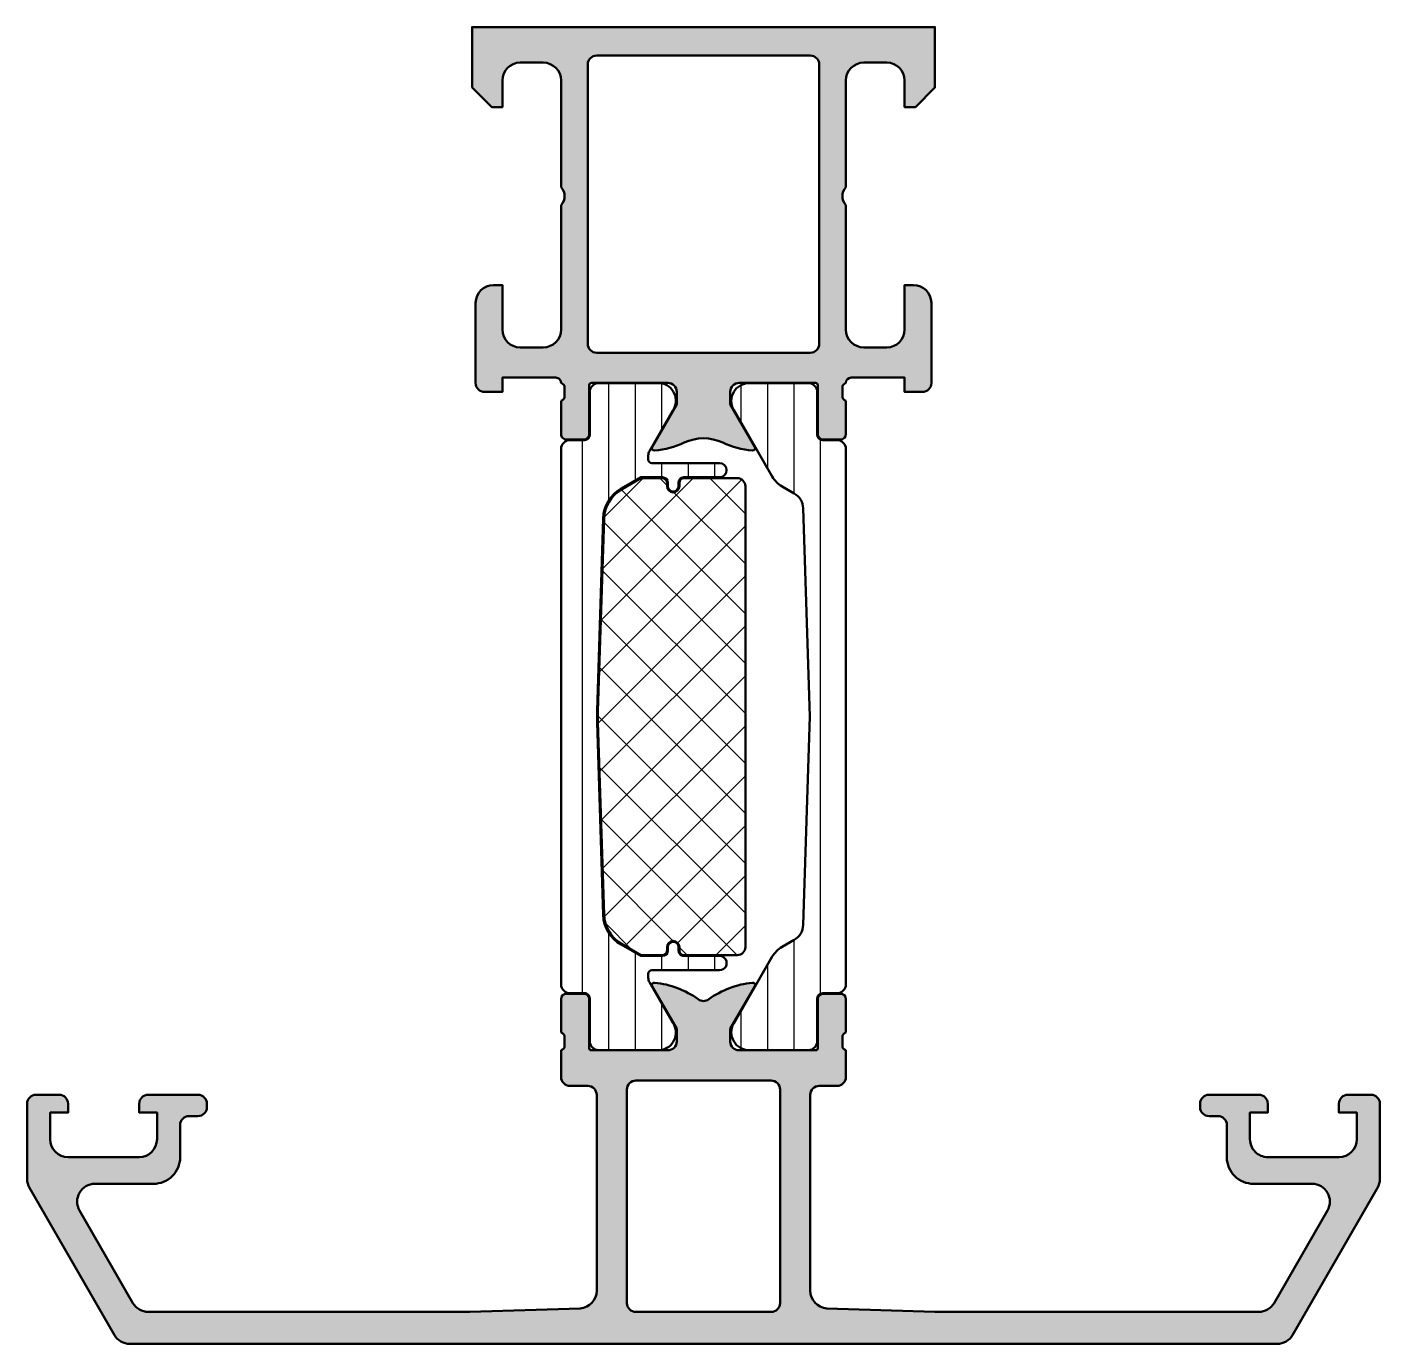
# Model space of a CAD drawing. Extents: x 0 to 76, y 0 to 74.
import ezdxf

# ---------------------------------------------------------------- set-up
doc = ezdxf.new("R2010")
doc.units = 0
for name, color, linetype, lineweight in [('0S-Alu contour', 7, 'Continuous', 50), ('0S-Alu hatch', 252, 'Continuous', 25), ('0S-Plastic contour', 254, 'Continuous', 50), ('0S-Plastic hatch', 253, 'Continuous', 25), ('0S-PT contour', 91, 'Continuous', 50), ('0S-PT hatch', 103, 'Continuous', 25)]:
    doc.layers.add(name, color=color, linetype=linetype, lineweight=lineweight)
pattern_1 = [(90, (0, 0), (-1.4859, 0), [])]

# ---------------------------------------------------------------- blocks, each defined once
blk = doc.blocks.new('345280__19BB6B39_E762_4B49_B0C9_8B85AB5BA96F_')
at = {"layer": '0S-Alu hatch'}
h = blk.add_hatch(color=256, dxfattribs=at)
edge = h.paths.add_edge_path()
edge.add_line((25.00003702664402, 70.59996795654297), (26.10001261258152, 69.49999237060547))
edge.add_line((26.10001261258152, 69.49999237060547), (26.69998819851902, 69.49999237060547))
edge.add_line((26.69998819851902, 69.49999237060547), (26.69998819851902, 71.00045013427734))
edge.add_ellipse((27.70007459779457, 71.00035610491898), major_axis=(-1.000086403695934, 0), ratio=1, start_angle=270.00494988616003, end_angle=359.99461298015063, ccw=False)
edge.add_line((27.69998819851902, 72.00044250488281), (29.00003702664402, 72.00044250488281))
edge.add_ellipse((28.9999822179558, 71.00038769658364), major_axis=(-1.000054809801082, 0), ratio=1, start_angle=180.002703004082, end_angle=269.99685986559297, ccw=False)
edge.add_line((30.00003702664402, 71.00043487549026), (30.00003702664402, 65))
edge.add_ellipse((29.47519768632566, 64.5), major_axis=(-0.7248836686985065, 0), ratio=1, start_angle=136.3884232636864, end_angle=223.6115767363136, ccw=False)
edge.add_line((30.00003702664402, 64), (30.00003702664402, 57.00000000000001))
edge.add_ellipse((28.99997822891506, 57.00005879772896), major_axis=(-1.000058799457446, 0), ratio=1, start_angle=90.00336866364103, end_angle=179.996631336242, ccw=False)
edge.add_line((29.00003702664402, 56), (27.69998819851901, 56))
edge.add_ellipse((27.70007566908796, 57.00008747056894), major_axis=(-1.000087474394158, 0), ratio=1, start_angle=0.005011256110094564, end_angle=89.99498874391782, ccw=False)
edge.add_line((26.69998819851902, 56.9999999999995), (26.69998819851902, 59.5))
edge.add_line((26.69998819851902, 59.5), (26.19998819851902, 59.5))
edge.add_arc((26.20007566908796, 58.49991252943105), 1.000087474394161, 90.00501125608201, 179.9949887438899)
edge.add_line((25.19998819851902, 58.5000000000005), (25.20004923367527, 54))
edge.add_arc((25.70001849305462, 53.99997688836302), 0.4999692599135316, 179.9973514386468, 270.0035228322321)
edge.add_line((25.70004923367527, 53.50000762939453), (26.70004923367527, 53.5))
edge.add_line((26.70004923367527, 53.5), (26.70004923367526, 54.29999542236328))
edge.add_line((26.70004923367526, 54.29999542236328), (29.69964429128515, 54.29999542236328))
edge.add_ellipse((29.69983242193394, 53.99980727042905), major_axis=(-0.3001882108858259, 0), ratio=1, start_angle=180.0000112296391, end_angle=270.0359077821423, ccw=False)
edge.add_ellipse((29.92118390926626, 53.73228653202844), major_axis=(-0.2788953315032306, 0), ratio=1, start_angle=178.8354297456089, end_angle=253.5800809117861, ccw=False)
edge.add_line((30.2000216328198, 53.72661821148591), (30.2000216328198, 53.27302421148591))
edge.add_ellipse((29.92115353717665, 53.26736355200884), major_axis=(-0.278925541737133, 0), ratio=1, start_angle=106.42459455535291, end_angle=181.1628700728897, ccw=False)
edge.add_line((30.00002063281981, 52.99982021148591), (30.0000206328198, 51.11980921147739))
edge.add_arc((30.3000206328198, 51.1198092114774), 0.2999999999999971, 180, 270.0000000000007)
edge.add_line((30.3000206328198, 50.8198092114774), (31.27999495186259, 50.81980921147739))
edge.add_arc((31.27999495186259, 51.1198092114774), 0.3000000000000007, 269.9999999999993, 360)
edge.add_line((31.57999495186259, 51.1198092114774), (31.57999495186258, 53.87998474121094))
edge.add_ellipse((31.69999495186259, 53.87998474121094), major_axis=(-0.1200000000000045, 0), ratio=1, start_angle=270.0000000000017, end_angle=360, ccw=False)
edge.add_line((31.69999495186259, 53.99998474121094), (35.99997599148776, 53.99998474121093))
edge.add_ellipse((35.99998887374144, 53.49999762360296), major_axis=(-0.4999871177739289, 0), ratio=1, start_angle=179.9993980350858, end_angle=270.0014762355673, ccw=False)
edge.add_line((36.49997599148777, 53.49999237060345), (36.49997599148777, 52.79998779296875))
edge.add_line((36.49997599148777, 52.79998779296875), (35.12136388902045, 50.41215374551814))
edge.add_arc((35.24174151898145, 50.34265391670562), 0.139000000000003, 150.0000814796193, 274.1947585652813)
edge.add_arc((34.91135300125407, 54.84733126901118), 4.655777016969156, 274.1947585652781, 295.5709617362495)
edge.add_ellipse((37.99999125027683, 48.39245261149503), major_axis=(-2.499999999999978, 0), ratio=1, start_angle=244.4290382637506, end_angle=295.57096173624944, ccw=False)
edge.add_arc((41.08862949929959, 54.8473312690112), 4.65577701696918, 244.4290382637506, 265.8052414347219)
edge.add_arc((40.7582409815722, 50.34265391670562), 0.1390000000000036, 265.8052414347217, 389.9999185203833)
edge.add_line((40.8786186115332, 50.41215374551815), (39.50000650906589, 52.79998779296875))
edge.add_line((39.50000650906589, 52.79998779296875), (39.50000650906589, 53.49999237060547))
edge.add_ellipse((39.99998344574957, 53.50000780482098), major_axis=(-0.4999769369218991, 0), ratio=1, start_angle=-90.002642983285, end_angle=0.0017687124012013555, ccw=False)
edge.add_line((40.00000650906588, 53.99998474121093), (44.29992640744583, 53.9999921970816))
edge.add_ellipse((44.29992661552053, 53.87999219708178), major_axis=(-0.1199999999999931, 0), ratio=1, start_angle=180, end_angle=270.00009934834884, ccw=False)
edge.add_line((44.41992661552052, 53.87999219708177), (44.41992661552052, 51.11980940966798))
edge.add_arc((44.71992661552053, 51.11980940966798), 0.3000000000000114, 180, 270)
edge.add_line((44.71992661552053, 50.81980940966797), (45.69990093456331, 50.81980940966797))
edge.add_arc((45.69990093456331, 51.11980940966798), 0.3000000000000025, 270, 360)
edge.add_line((45.99990093456331, 51.11980940966798), (45.99990093456331, 52.99982040967648))
edge.add_ellipse((46.07876803020649, 53.26736375019943), major_axis=(-0.2789255417371599, 0), ratio=1, start_angle=-1.1628700728853119, end_angle=73.57540544464422, ccw=False)
edge.add_line((45.79989993456331, 53.27302440967648), (45.79989993456331, 53.72661840967648))
edge.add_ellipse((46.07873738110633, 53.73228681767485), major_axis=(-0.2788950563274093, 0), ratio=1, start_angle=-73.58012358050757, end_angle=1.16458937409692, ccw=False)
edge.add_ellipse((46.30008894725863, 53.99980740966795), major_axis=(-0.3001880126953296, 0), ratio=1, start_angle=270, end_angle=360, ccw=False)
edge.add_line((46.30008894725863, 54.29999542236328), (49.29996378445651, 54.29999542236328))
edge.add_line((49.29996378445651, 54.29999542236328), (49.29996378445651, 53.5))
edge.add_line((49.29996378445651, 53.5), (50.29996378445652, 53.50000762939453))
edge.add_arc((50.29999452507717, 53.999976888363), 0.499969259913525, 269.9964771677667, 360.0026485613531)
edge.add_line((50.79996378445652, 54.00000000000003), (50.80002481961276, 58.5))
edge.add_arc((49.79993734904383, 58.49991252943105), 1.000087474394158, 0.0050112561101264, 89.99498874391819)
edge.add_line((49.80002481961276, 59.5), (49.30002481961277, 59.5))
edge.add_line((49.30002481961277, 59.5), (49.30002481961277, 57))
edge.add_ellipse((48.29993734904381, 57.00008747056894), major_axis=(-1.000087474394165, 0), ratio=1, start_angle=90.00501125608258, end_angle=179.99498874389, ccw=False)
edge.add_line((48.30002481961277, 56), (46.99997599148777, 56))
edge.add_ellipse((47.00003478921675, 57.00005879772898), major_axis=(-1.000058799457467, 0), ratio=1, start_angle=0.0033686637580103707, end_angle=89.9966313363584, ccw=False)
edge.add_line((45.99997599148776, 56.99999999999796), (45.99997599148776, 64))
edge.add_ellipse((46.52481533180611, 64.5), major_axis=(-0.7248836686985038, 0), ratio=1, start_angle=-43.61157673631379, end_angle=43.61157673631379, ccw=False)
edge.add_line((45.99997599148776, 65), (45.99997599148776, 71.00043487548828))
edge.add_ellipse((47.00003080017601, 71.00038769658362), major_axis=(-1.000054809801103, 0), ratio=1, start_angle=270.0031401344082, end_angle=359.997296995918, ccw=False)
edge.add_line((46.99997599148776, 72.00044250488281), (48.30002481961276, 72.00044250488281))
edge.add_ellipse((48.29993842033722, 71.00035610491898), major_axis=(-1.000086403695928, 0), ratio=1, start_angle=180.0053870199847, end_angle=269.99505011384053, ccw=False)
edge.add_line((49.30002481961277, 71.00045013427822), (49.30002481961277, 69.49999237060547))
edge.add_line((49.30002481961277, 69.49999237060547), (49.90000040555027, 69.49999237060547))
edge.add_line((49.90000040555027, 69.49999237060547), (50.99997599148776, 70.59996795654297))
edge.add_line((50.99997599148776, 70.59996795654297), (50.99997599148776, 74))
edge.add_line((50.99997599148776, 74), (25.00003702664402, 74))
edge.add_line((25.00003702664402, 74), (25.00003702664402, 70.59996795654297))
edge = h.paths.add_edge_path()
edge.add_ellipse((32.00002450872256, 71.89999115561676), major_axis=(-0.5000027408751199, 0), ratio=1, start_angle=270.0003140785697, end_angle=359.99968592151924, ccw=False)
edge.add_line((32.00002176785496, 72.39999389648438), (43.99999125027682, 72.39999389648438))
edge.add_ellipse((43.99998850940922, 71.89999115561677), major_axis=(-0.5000027408751181, 0), ratio=1, start_angle=180.0003140784808, end_angle=269.99968592142943, ccw=False)
edge.add_line((44.49999125027683, 71.89999389648438), (44.49999125027683, 56.19999694824297))
edge.add_ellipse((43.99998850940923, 56.19999968910979), major_axis=(-0.5000027408751163, 0), ratio=1, start_angle=90.00031407857063, end_angle=179.9996859215194, ccw=False)
edge.add_line((43.99999125027683, 55.69999694824218), (32.00002176785496, 55.69999694824218))
edge.add_ellipse((32.00002450872256, 56.19999968910979), major_axis=(-0.5000027408751163, 0), ratio=1, start_angle=0.00031407848081244083, end_angle=89.99968592143023, ccw=False)
edge.add_line((31.50002176785496, 56.19999694824219), (31.50002176785495, 71.89999389648358))
at = {"layer": '0S-Alu contour', "color": 7}
for points in [[(49.30002481961277, 71.00045013427822), (49.30002481961277, 69.49999237060547), (49.90000040555027, 69.49999237060547), (50.99997599148776, 70.59996795654297), (50.99997599148776, 74), (25.00003702664402, 74), (25.00003702664402, 70.59996795654297)], [(32.00002176785496, 72.39999389648438), (43.99999125027682, 72.39999389648438)], [(27.69998819851902, 72.00044250488281), (29.00003702664402, 72.00044250488281)], [(31.50002176785496, 56.19999694824219), (31.50002176785495, 71.89999389648358)], [(44.49999125027683, 71.89999389648438), (44.49999125027683, 56.19999694824297)], [(46.99997599148776, 72.00044250488281), (48.30002481961276, 72.00044250488281)], [(25.00003702664402, 70.59996795654297), (26.10001261258152, 69.49999237060547), (26.69998819851902, 69.49999237060547), (26.69998819851902, 71.00045013427734)], [(30.00003702664402, 71.00043487549026), (30.00003702664402, 65)], [(45.99997599148776, 65), (45.99997599148776, 71.00043487548828)], [(30.00003702664402, 64), (30.00003702664402, 57.00000000000001)], [(45.99997599148776, 56.99999999999796), (45.99997599148776, 64)], [(26.69998819851902, 56.9999999999995), (26.69998819851902, 59.5), (26.19998819851902, 59.5)], [(49.80002481961276, 59.5), (49.30002481961277, 59.5), (49.30002481961277, 57)], [(25.19998819851902, 58.5000000000005), (25.20004923367527, 54)], [(50.79996378445652, 54.00000000000003), (50.80002481961276, 58.5)], [(29.00003702664402, 56), (27.69998819851901, 56)], [(43.99999125027683, 55.69999694824218), (32.00002176785496, 55.69999694824218)], [(48.30002481961277, 56), (46.99997599148777, 56)], [(25.70004923367527, 53.50000762939453), (26.70004923367527, 53.5), (26.70004923367526, 54.29999542236328), (29.69964429128515, 54.29999542236328)], [(31.69999495186259, 53.99998474121094), (35.99997599148776, 53.99998474121093)], [(40.00000650906588, 53.99998474121093), (44.29992640744583, 53.9999921970816)], [(46.30008894725863, 54.29999542236328), (49.29996378445651, 54.29999542236328), (49.29996378445651, 53.5), (50.29996378445652, 53.50000762939453)], [(30.2000216328198, 53.72661821148591), (30.2000216328198, 53.27302421148591)], [(31.57999495186259, 51.1198092114774), (31.57999495186258, 53.87998474121094)], [(36.49997599148777, 53.49999237060345), (36.49997599148777, 52.79998779296875), (35.12136388902045, 50.41215374551814)], [(40.8786186115332, 50.41215374551815), (39.50000650906589, 52.79998779296875), (39.50000650906589, 53.49999237060547)], [(44.41992661552052, 53.87999219708177), (44.41992661552052, 51.11980940966798)], [(45.79989993456331, 53.27302440967648), (45.79989993456331, 53.72661840967648)], [(30.00002063281981, 52.99982021148591), (30.0000206328198, 51.11980921147739)], [(45.99990093456331, 51.11980940966798), (45.99990093456331, 52.99982040967648)], [(30.3000206328198, 50.8198092114774), (31.27999495186259, 50.81980921147739)], [(44.71992661552053, 50.81980940966797), (45.69990093456331, 50.81980940966797)]]:
    blk.add_lwpolyline(points, dxfattribs=at)
at = {"layer": '0S-Alu contour', "color": 7, "extrusion": (0, 0, -1)}
for centre, radius, start, end in [((-32.00002450872256, 71.89999115561676), 0.5000027408751199, 0.0003140784807261, 89.99968592143028), ((-43.99998850940922, 71.89999115561677), 0.5000027408751181, 90.00031407857054, 179.9996859215192), ((-27.70007459779457, 71.00035610491898), 1.000086403695934, 0.0053870198493499, 89.99505011383995), ((-28.9999822179558, 71.00038769658364), 1.000054809801082, 90.00314013440703, 179.997296995918), ((-47.00003080017601, 71.00038769658362), 1.000054809801103, 0.0027030040819815, 89.99685986559176), ((-48.29993842033722, 71.00035610491898), 1.000086403695928, 90.00494988615947, 179.9946129800153), ((-29.47519768632566, 64.5), 0.7248836686985065, 136.3884232636864, 223.6115767363136), ((-46.52481533180611, 64.5), 0.7248836686985038, 316.3884232636862, 43.61157673631377), ((-27.70007566908796, 57.00008747056894), 1.000087474394158, 270.0050112560822, 359.9949887438899), ((-28.99997822891506, 57.00005879772896), 1.000058799457446, 180.003368663758, 269.996631336359), ((-47.00003478921675, 57.00005879772898), 1.000058799457467, 270.0033686636416, 359.996631336242), ((-48.29993734904381, 57.00008747056894), 1.000087474394165, 180.0050112561101, 269.9949887439174), ((-32.00002450872256, 56.19999968910979), 0.5000027408751163, 270.0003140785698, 359.9996859215192), ((-43.99998850940923, 56.19999968910979), 0.5000027408751163, 180.0003140784807, 269.9996859214294), ((-29.69983242193394, 53.99980727042905), 0.3001882108858259, 89.96409221785768, 179.9999887703609), ((-29.92118390926626, 53.73228653202844), 0.2788953315032306, 106.4199190882139, 181.1645702543912), ((-31.69999495186259, 53.87998474121094), 0.1200000000000045, 0, 89.99999999999831), ((-35.99998887374144, 53.49999762360296), 0.499987117773929, 89.9985237644327, 180.0006019649143), ((-39.99998344574957, 53.50000780482098), 0.4999769369218991, 359.9982312875988, 90.00264298328501), ((-44.29992661552053, 53.87999219708178), 0.1199999999999931, 89.99990065165116, 180), ((-46.07873738110633, 53.73228681767485), 0.2788950563274093, 358.8354106259031, 73.5801235805076), ((-46.30008894725863, 53.99980740966795), 0.3001880126953296, 0, 90), ((-29.92115353717665, 53.26736355200884), 0.2789255417371331, 178.8371299271103, 253.5754054446471), ((-46.07876803020649, 53.26736375019943), 0.2789255417371599, 286.4245945553559, 1.162870072885284), ((-37.99999125027683, 48.39245261149503), 2.499999999999978, 64.42903826375057, 115.5709617362494)]:
    blk.add_arc(centre, radius, start, end, dxfattribs=at)
at = {"layer": '0S-Alu contour', "color": 7}
for centre, radius, start, end in [((26.20007566908796, 58.49991252943105), 1.000087474394161, 90.00501125608201, 179.9949887438899), ((49.79993734904383, 58.49991252943105), 1.000087474394158, 0.0050112561101264, 89.99498874391819), ((25.70001849305462, 53.99997688836302), 0.4999692599135316, 179.9973514386468, 270.0035228322321), ((50.29999452507717, 53.999976888363), 0.499969259913525, 269.9964771677667, 0.0026485613531484), ((30.3000206328198, 51.1198092114774), 0.2999999999999971, 180, 270.0000000000007), ((31.27999495186259, 51.1198092114774), 0.3000000000000007, 269.9999999999993, 0), ((44.71992661552053, 51.11980940966798), 0.3000000000000114, 180, 270), ((45.69990093456331, 51.11980940966798), 0.3000000000000025, 270, 0), ((35.24174151898145, 50.34265391670562), 0.139000000000003, 150.0000814796193, 274.1947585652813), ((34.91135300125407, 54.84733126901118), 4.655777016969156, 274.1947585652781, 295.5709617362495), ((41.08862949929959, 54.8473312690112), 4.65577701696918, 244.4290382637506, 265.8052414347219), ((40.7582409815722, 50.34265391670562), 0.1390000000000036, 265.8052414347217, 29.99991852038329)]:
    blk.add_arc(centre, radius, start, end, dxfattribs=at)
blk = doc.blocks.new('244381__1048B76E_E04C_4D95_9150_85227691F184___BE07FF83_963E_434A_98CB_785194D79744_')
at = {"layer": '0S-Plastic hatch'}
h = blk.add_hatch(dxfattribs=at)
h.set_pattern_fill('ANSI31', color=256, scale=0.4680000000000001, angle=45, style=0)
h.set_pattern_definition(pattern_1)
edge = h.paths.add_edge_path()
edge.add_line((29.99999999999295, 50.29001825878617), (30.00000000000011, 20.21001225878615))
edge.add_arc((30.50000000000003, 20.21001225878618), 0.4999999999999148, 180, 269.9999999999838)
edge.add_line((30.49999999999989, 19.71001225878626), (31.31033401224238, 19.71001225878632))
edge.add_ellipse((31.31033401224241, 19.41001225878628), major_axis=(-0.3000000000000398, 0), ratio=1, start_angle=180, end_angle=270.0000000000054, ccw=False)
edge.add_line((31.61033401224245, 19.41001225878625), (31.6099993829364, 17.01001387584989))
edge.add_arc((32.10999536037486, 17.01001123622484), 0.499995977445427, 179.9996975182267, 270.0003024811965)
edge.add_line((32.10999800000002, 16.51001525878638), (35.58653949809934, 16.51001525878621))
edge.add_arc((35.44422884910812, 17.49983333350913), 0.9999960709245254, 278.1816080518916, 392.7270160998355)
edge.add_line((36.28548149809956, 18.04046825878623), (34.96696464514048, 20.32420675177679))
edge.add_ellipse((35.39997736187112, 20.57420672607557), major_axis=(-0.4999999999998419, 0), ratio=1, start_angle=0.0011750552790772417, end_angle=29.99999659925362, ccw=False)
edge.add_line((34.89997736197643, 20.57419647178273), (34.89999999999986, 20.80001525878606))
edge.add_ellipse((35.10000000000006, 20.80001525878603), major_axis=(-0.2000000000001947, 0), ratio=1, start_angle=270.00000000004275, end_angle=360, ccw=False)
edge.add_line((35.09999999999991, 21.00001525878622), (38.89999999999998, 21.00001525878622))
edge.add_arc((38.90000000000009, 21.40001525878631), 0.400000000000091, 269.9999999999838, 450)
edge.add_line((38.90000000000009, 21.8000152587864), (36.89999999999987, 21.80001525878612))
edge.add_ellipse((36.89999999999983, 22.10001525878604), major_axis=(-0.2999999999999261, 0), ratio=1, start_angle=0, end_angle=90.00000000000551, ccw=False)
edge.add_line((36.59999999999991, 22.10001525878604), (36.59999999999991, 22.30001525878623))
edge.add_arc((36.2999999999999, 22.30001525878614), 0.3000000000000114, 0, 180)
edge.add_line((35.99999999999989, 22.30001525878614), (36.00000000000012, 22.1000152587863))
edge.add_ellipse((35.69999999999993, 22.10001525878635), major_axis=(-0.3000000000001819, 0), ratio=1, start_angle=90, end_angle=180, ccw=False)
edge.add_line((35.69999999999993, 21.80001525878617), (34.47379688550678, 21.80001525878635))
edge.add_line((34.47379688550678, 21.80001525878635), (33.36626281261909, 22.43934919209392))
edge.add_ellipse((34.36697403053589, 24.17292570320999), major_axis=(-2.001676912380697, 0), ratio=1, start_angle=1.8166622722966963, end_angle=60.004205392995004, ccw=False)
edge.add_line((32.36630319401764, 24.109469691176), (32.02300934254652, 34.93300028967894))
edge.add_ellipse((42.01798313175623, 35.25001598687839), major_axis=(-9.999999999963004, 0), ratio=1, start_angle=-1.816662272267024, end_angle=1.8166705247300001, ccw=False)
edge.add_line((32.02300929688602, 35.56703024447524), (32.36630319401786, 46.39056084225763))
edge.add_ellipse((34.36697403053623, 46.32710483022374), major_axis=(-2.00167691238081, 0), ratio=1, start_angle=299.99579460700676, end_angle=358.18333772770654, ccw=False)
edge.add_line((33.36626281261931, 48.06068134133989), (34.47379685803048, 48.70001525878632))
edge.add_line((34.47379685803048, 48.70001525878632), (35.69999999999982, 48.70001525878632))
edge.add_ellipse((35.69999999999966, 48.40001525878609), major_axis=(-0.3000000000002316, 0), ratio=1, start_angle=180, end_angle=269.9999999999688, ccw=False)
edge.add_line((35.99999999999989, 48.40001525878602), (35.99999999999989, 48.20001525878632))
edge.add_arc((36.29999999999984, 48.20001525878623), 0.2999999999999545, 180, 360)
edge.add_line((36.5999999999998, 48.20001525878615), (36.60000000000002, 48.40001525878625))
edge.add_ellipse((36.89999999999992, 48.40001525878631), major_axis=(-0.2999999999998977, 0), ratio=1, start_angle=270.00000000001086, end_angle=360, ccw=False)
edge.add_line((36.89999999999987, 48.7000152587862), (38.90000000000009, 48.70001525878638))
edge.add_arc((38.90000000000009, 49.1000152587863), 0.3999999999999204, 270, 450)
edge.add_line((38.90000000000009, 49.50001525878622), (35.09999999999968, 49.50001525878628))
edge.add_ellipse((35.09999999999968, 49.70001525878597), major_axis=(-0.1999999999996973, 0), ratio=1, start_angle=0, end_angle=90.00000000000199, ccw=False)
edge.add_line((34.89999999999998, 49.70001525878598), (34.89997736197643, 49.92583404579034))
edge.add_ellipse((35.39997736187038, 49.92582379149665), major_axis=(-0.4999999999991091, 0), ratio=1, start_angle=330.0000034006462, end_angle=359.9988249447209, ccw=False)
edge.add_line((34.96696464514082, 50.17582376579582), (36.28548149809922, 52.45956225878604))
edge.add_arc((35.44422884910782, 53.00019718406332), 0.9999960709245947, 327.2729839001544, 441.8183919480979)
edge.add_line((35.58653949809923, 53.99001525878628), (32.10999800000013, 53.99001525878628))
edge.add_arc((32.10999536037508, 53.49001928134772), 0.4999959774455406, 89.99969751881657, 180.0003024817733)
edge.add_line((31.60999938293651, 53.49001664172255), (31.61033401224245, 51.09001825878585))
edge.add_ellipse((31.31033401224272, 51.09001825878602), major_axis=(-0.2999999999997236, 0), ratio=1, start_angle=89.99999999993418, end_angle=180, ccw=False)
edge.add_line((31.31033401224238, 50.79001825878629), (30.49999999999284, 50.79001825878624))
edge.add_arc((30.4999999999929, 50.29001825878629), 0.4999999999999432, 90.00000000000651, 180)
at = {"layer": '0S-Plastic contour', "color": 7}
for points in [[(35.58653949809923, 53.99001525878628), (32.10999800000013, 53.99001525878628)], [(31.60999938293651, 53.49001664172255), (31.61033401224245, 51.09001825878585)], [(34.96696464514082, 50.17582376579582), (36.28548149809922, 52.45956225878604)], [(29.99999999999295, 50.29001825878617), (30.00000000000011, 20.21001225878615)], [(31.31033401224238, 50.79001825878629), (30.49999999999284, 50.79001825878624)], [(34.89999999999998, 49.70001525878598), (34.89997736197643, 49.92583404579034)], [(38.90000000000009, 49.50001525878622), (35.09999999999968, 49.50001525878628)], [(33.36626281261931, 48.06068134133989), (34.47379685803048, 48.70001525878632), (35.69999999999982, 48.70001525878632)], [(36.89999999999987, 48.7000152587862), (38.90000000000009, 48.70001525878638)], [(35.99999999999989, 48.40001525878602), (35.99999999999989, 48.20001525878632)], [(36.5999999999998, 48.20001525878615), (36.60000000000002, 48.40001525878625)], [(32.02300929688602, 35.56703024447524), (32.36630319401786, 46.39056084225763)], [(32.36630319401764, 24.109469691176), (32.02300934254652, 34.93300028967894)], [(35.69999999999993, 21.80001525878617), (34.47379688550678, 21.80001525878635), (33.36626281261909, 22.43934919209392)], [(35.99999999999989, 22.30001525878614), (36.00000000000012, 22.1000152587863)], [(36.59999999999991, 22.10001525878604), (36.59999999999991, 22.30001525878623)], [(38.90000000000009, 21.8000152587864), (36.89999999999987, 21.80001525878612)], [(34.89997736197643, 20.57419647178273), (34.89999999999986, 20.80001525878606)], [(35.09999999999991, 21.00001525878622), (38.89999999999998, 21.00001525878622)], [(36.28548149809956, 18.04046825878623), (34.96696464514048, 20.32420675177679)], [(30.49999999999989, 19.71001225878626), (31.31033401224238, 19.71001225878632)], [(31.61033401224245, 19.41001225878625), (31.6099993829364, 17.01001387584989)], [(32.10999800000002, 16.51001525878638), (35.58653949809934, 16.51001525878621)]]:
    blk.add_lwpolyline(points, dxfattribs=at)
for centre, radius, start, end in [((32.10999536037508, 53.49001928134772), 0.4999959774455406, 89.99969751881657, 180.0003024817733), ((35.44422884910782, 53.00019718406332), 0.9999960709245947, 327.2729839001544, 81.81839194809787), ((30.4999999999929, 50.29001825878629), 0.4999999999999432, 90.00000000000651, 180), ((38.90000000000009, 49.1000152587863), 0.3999999999999204, 270, 90), ((36.29999999999984, 48.20001525878623), 0.2999999999999545, 180, 0), ((36.2999999999999, 22.30001525878614), 0.3000000000000114, 0, 180), ((38.90000000000009, 21.40001525878631), 0.400000000000091, 269.9999999999838, 90), ((30.50000000000003, 20.21001225878618), 0.4999999999999148, 180, 269.9999999999838), ((35.44422884910812, 17.49983333350913), 0.9999960709245254, 278.1816080518916, 32.72701609983555), ((32.10999536037486, 17.01001123622484), 0.499995977445427, 179.9996975182267, 270.0003024811965)]:
    blk.add_arc(centre, radius, start, end, dxfattribs=at)
at = {"layer": '0S-Plastic contour', "color": 7, "extrusion": (0, 0, -1)}
for centre, radius, start, end in [((-31.31033401224272, 51.09001825878602), 0.2999999999997236, 180, 270.0000000000658), ((-35.39997736187038, 49.92582379149665), 0.4999999999991091, 0.0011750552790585, 29.99999659935381), ((-35.09999999999968, 49.70001525878597), 0.1999999999996973, 269.999999999998, 0), ((-35.69999999999966, 48.40001525878609), 0.3000000000002316, 90.00000000003122, 180), ((-36.89999999999992, 48.40001525878631), 0.2999999999998977, 0, 89.99999999998914), ((-34.36697403053623, 46.32710483022374), 2.00167691238081, 1.816662272293479, 60.00420539299322), ((-42.01798313175623, 35.25001598687839), 9.999999999963004, 358.18332947527, 1.816662272266992), ((-34.36697403053589, 24.17292570320999), 2.001676912380697, 299.995794607005, 358.1833377277033), ((-35.69999999999993, 22.10001525878635), 0.3000000000001819, 180, 270), ((-36.89999999999983, 22.10001525878604), 0.2999999999999261, 269.9999999999945, 0), ((-35.39997736187112, 20.57420672607557), 0.4999999999998419, 330.0000034007464, 359.9988249447209), ((-35.10000000000006, 20.80001525878603), 0.2000000000001947, 0, 89.99999999995725), ((-31.31033401224241, 19.41001225878628), 0.3000000000000398, 89.99999999999459, 180)]:
    blk.add_arc(centre, radius, start, end, dxfattribs=at)
blk = doc.blocks.new('244381__A6CD5149_D6BC_4254_941B_1746D138D6FF___7287EB59_65CF_401C_A54B_D29C1E28CB43_')
at = {"layer": '0S-Plastic hatch'}
h = blk.add_hatch(dxfattribs=at)
h.set_pattern_fill('ANSI31', color=256, scale=0.4680000000000001, angle=45, style=0)
h.set_pattern_definition(pattern_1)
edge = h.paths.add_edge_path()
edge.add_line((46.00000003452294, 50.29001557064247), (45.99999735655308, 20.21001224955181))
edge.add_ellipse((45.50000003452276, 20.21000957064255), major_axis=(-0.4999973220374942, 0), ratio=1, start_angle=89.99969301797529, end_angle=180.000306982385, ccw=False)
edge.add_line((45.49999735561357, 19.71001224861223), (44.68966602228045, 19.71001224861235))
edge.add_arc((44.68966602228045, 19.41001224861228), 0.3000000000000682, 90, 180)
edge.add_line((44.38966602228037, 19.41001224861228), (44.39000065158654, 17.01001386567604))
edge.add_ellipse((43.89000467414784, 17.01001122605108), major_axis=(-0.4999959774456685, 0), ratio=1, start_angle=89.99969751880508, end_angle=180.0003024817733, ccw=False)
edge.add_line((43.89000203452269, 16.51001524861237), (40.57483934770653, 16.51001524861236))
edge.add_ellipse((40.56296190462666, 17.50994470929728), major_axis=(-0.9999999999998763, 0), ratio=1, start_angle=-29.999996599349515, end_angle=90.68054336164568, ccw=False)
edge.add_line((39.69693647116607, 18.0099446578964), (41.86389999968707, 21.76323610190392))
edge.add_ellipse((43.16293814987678, 21.0132361790055), major_axis=(-1.499999999998643, 0), ratio=1, start_angle=299.99504610543414, end_angle=330.000003400636, ccw=False)
edge.add_line((42.41305046981586, 22.31233912615356), (43.10105155543624, 22.70947742770862))
edge.add_arc((42.60112643539484, 23.57554605914116), 0.9999999999999232, 299.9950461054589, 358.0947021428503)
edge.add_line((43.60057358136873, 23.54229846667975), (43.98201558794619, 35.25001524861169))
edge.add_line((43.98201558794619, 35.25001524861169), (43.60057358136873, 46.95773203148421))
edge.add_arc((42.6011264353945, 46.92448443902262), 1.000000000000276, 1.905297857159478, 60.00495389455318)
edge.add_line((43.1010515554359, 47.79055307045557), (42.41305046981586, 48.18769137201058))
edge.add_ellipse((43.16293814987768, 49.48679431915944), major_axis=(-1.499999999999789, 0), ratio=1, start_angle=29.99999659935372, end_angle=60.00495389455108, ccw=False)
edge.add_line((41.86389999968685, 48.73679439626067), (39.69693647116594, 52.49008584026772))
edge.add_ellipse((40.56296190462655, 52.99008578886689), major_axis=(-0.999999999999901, 0), ratio=1, start_angle=-90.68054336164607, end_angle=29.999996599351675, ccw=False)
edge.add_line((40.57483934770641, 53.99001524955184), (43.89000203452281, 53.99001524955183))
edge.add_ellipse((43.89000467414798, 53.49001927211304), major_axis=(-0.4999959774457538, 0), ratio=1, start_angle=179.9996975194317, end_angle=270.0003024811981, ccw=False)
edge.add_line((44.39000065158677, 53.49001663249335), (44.38966602228049, 51.09001824955178))
edge.add_arc((44.68966602228049, 51.09001824955178), 0.2999999999999971, 180, 269.9999999999919)
edge.add_line((44.68966602228045, 50.79001824955177), (45.49999735561368, 50.79001824955177))
edge.add_ellipse((45.50000003453727, 50.29001824956611), major_axis=(-0.499999999992845, 0), ratio=1, start_angle=179.9996930188024, end_angle=270.0003069820302, ccw=False)
at = {"layer": '0S-Plastic contour', "color": 7}
for points in [[(40.57483934770641, 53.99001524955184), (43.89000203452281, 53.99001524955183)], [(44.39000065158677, 53.49001663249335), (44.38966602228049, 51.09001824955178)], [(41.86389999968685, 48.73679439626067), (39.69693647116594, 52.49008584026772)], [(44.68966602228045, 50.79001824955177), (45.49999735561368, 50.79001824955177)], [(46.00000003452294, 50.29001557064247), (45.99999735655308, 20.21001224955181)], [(43.1010515554359, 47.79055307045557), (42.41305046981586, 48.18769137201058)], [(43.60057358136873, 23.54229846667975), (43.98201558794619, 35.25001524861169), (43.60057358136873, 46.95773203148421)], [(42.41305046981586, 22.31233912615356), (43.10105155543624, 22.70947742770862)], [(39.69693647116607, 18.0099446578964), (41.86389999968707, 21.76323610190392)], [(44.38966602228037, 19.41001224861228), (44.39000065158654, 17.01001386567604)], [(45.49999735561357, 19.71001224861223), (44.68966602228045, 19.71001224861235)], [(43.89000203452269, 16.51001524861237), (40.57483934770653, 16.51001524861236)]]:
    blk.add_lwpolyline(points, dxfattribs=at)
at = {"layer": '0S-Plastic contour', "color": 7, "extrusion": (0, 0, -1)}
for centre, radius, start, end in [((-40.56296190462655, 52.99008578886689), 0.999999999999901, 330.0000034006483, 90.68054336164616), ((-43.89000467414798, 53.49001927211304), 0.4999959774457538, 89.99969751880191, 180.0003024805684), ((-45.50000003453727, 50.29001824956611), 0.499999999992845, 89.99969301796976, 180.0003069811977), ((-43.16293814987768, 49.48679431915944), 1.49999999999979, 299.995046105449, 330.0000034006463), ((-43.16293814987678, 21.0132361790055), 1.499999999998643, 29.99999659936403, 60.00495389456584), ((-45.50000003452276, 20.21000957064255), 0.4999973220374942, 179.999693017615, 270.0003069820247), ((-40.56296190462666, 17.50994470929728), 0.9999999999998763, 269.3194566383543, 29.99999659934955), ((-43.89000467414784, 17.01001122605108), 0.4999959774456685, 179.9996975182267, 270.0003024811949)]:
    blk.add_arc(centre, radius, start, end, dxfattribs=at)
at = {"layer": '0S-Plastic contour', "color": 7}
for centre, radius, start, end in [((44.68966602228049, 51.09001824955178), 0.2999999999999971, 180, 269.9999999999919), ((42.6011264353945, 46.92448443902262), 1.000000000000276, 1.905297857159478, 60.00495389455318), ((42.60112643539484, 23.57554605914116), 0.9999999999999232, 299.9950461054589, 358.0947021428503), ((44.68966602228045, 19.41001224861228), 0.3000000000000682, 90, 180)]:
    blk.add_arc(centre, radius, start, end, dxfattribs=at)
blk = doc.blocks.new('371260__8086C2E0_864A_4581_9AEC_5BACD479B7BD_')
at = {"layer": '0S-PT hatch'}
h = blk.add_hatch(dxfattribs=at)
h.set_pattern_fill('ANSI37', color=256, scale=0.625, angle=90, style=0)
h.set_pattern_definition([(135, (0, 0), (-1.403165018917055, -1.403165018917055), []), (225, (0, 0), (1.403165018917055, -1.403165018917055), [])])
edge = h.paths.add_edge_path()
edge.add_line((40.3500000000002, 48.20001525878507), (40.35000000000009, 22.30001525878487))
edge.add_ellipse((39.90000000000009, 22.30001525878487), major_axis=(-0.4500000000000029, 0), ratio=1, start_angle=90, end_angle=180, ccw=False)
edge.add_line((39.90000000000009, 21.85001525878487), (36.89999999999944, 21.85001525878487))
edge.add_ellipse((36.89999999999962, 22.10001525878424), major_axis=(-0.2499999999993747, 0), ratio=1, start_angle=0, end_angle=89.99999999995771, ccw=False)
edge.add_line((36.65000000000025, 22.10001525878425), (36.64999999999991, 22.30001525878499))
edge.add_arc((36.29999999999984, 22.30001525878487), 0.3500000000000654, 0, 180)
edge.add_line((35.94999999999977, 22.30001525878487), (35.95000000000023, 22.10001525878512))
edge.add_ellipse((35.70000000000005, 22.10001525878517), major_axis=(-0.2500000000001847, 0), ratio=1, start_angle=90.00000000000159, end_angle=180, ccw=False)
edge.add_line((35.70000000000006, 21.85001525878498), (34.48719250949301, 21.85001525878521))
edge.add_line((34.48719250949301, 21.85001525878521), (33.39125963432711, 22.48265229711416))
edge.add_ellipse((34.36697403035092, 24.17292570309805), major_axis=(-1.951676912192306, 0), ratio=1, start_angle=1.816662275376018, end_angle=60.00420539607268, ccw=False)
edge.add_line((32.41627806319882, 24.11105476225322), (32.07298421149275, 34.93458536816404))
edge.add_ellipse((42.01798313176261, 35.25001598687814), major_axis=(-9.949999999969393, 0), ratio=1, start_angle=-1.8166622722653187, end_angle=1.8166705247327855, ccw=False)
edge.add_line((32.07298416606052, 35.56544517318696), (32.41627806319228, 46.38897577096858))
edge.add_ellipse((34.36697424626772, 46.32710470105707), major_axis=(-1.951677132098723, 0), ratio=1, start_angle=299.99579101774356, end_angle=358.1833341384442, ccw=False)
edge.add_line((33.39125984610011, 48.01737835856425), (34.48719248201683, 48.65001525878518))
edge.add_line((34.48719248201683, 48.65001525878518), (35.69999999999969, 48.65001525878508))
edge.add_ellipse((35.69999999999964, 48.40001525878471), major_axis=(-0.2500000000003624, 0), ratio=1, start_angle=180, end_angle=269.99999999998863, ccw=False)
edge.add_line((35.95000000000001, 48.40001525878481), (35.94999999999989, 48.20001525878513))
edge.add_arc((36.2999999999999, 48.20001525878506), 0.3500000000000085, 180, 360)
edge.add_line((36.64999999999991, 48.20001525878499), (36.65000000000002, 48.40001525878511))
edge.add_ellipse((36.89999999999962, 48.40001525878508), major_axis=(-0.249999999999595, 0), ratio=1, start_angle=270.00000000002115, end_angle=360, ccw=False)
edge.add_line((36.89999999999952, 48.65001525878468), (39.90000000000011, 48.65001525878479))
edge.add_ellipse((39.90000000000031, 48.20001525878489), major_axis=(-0.4499999999998962, 0), ratio=1, start_angle=180, end_angle=270.00000000002535, ccw=False)
at = {"layer": '0S-PT contour', "color": 7}
for points in [[(33.39125984610011, 48.01737835856425), (34.48719248201683, 48.65001525878518), (35.69999999999969, 48.65001525878508)], [(36.89999999999952, 48.65001525878468), (39.90000000000011, 48.65001525878479)], [(35.95000000000001, 48.40001525878481), (35.94999999999989, 48.20001525878513)], [(36.64999999999991, 48.20001525878499), (36.65000000000002, 48.40001525878511)], [(40.3500000000002, 48.20001525878507), (40.35000000000009, 22.30001525878487)], [(32.07298416606052, 35.56544517318696), (32.41627806319228, 46.38897577096858)], [(32.41627806319882, 24.11105476225322), (32.07298421149275, 34.93458536816404)], [(35.70000000000006, 21.85001525878498), (34.48719250949301, 21.85001525878521), (33.39125963432711, 22.48265229711416)], [(35.94999999999977, 22.30001525878487), (35.95000000000023, 22.10001525878512)], [(36.65000000000025, 22.10001525878425), (36.64999999999991, 22.30001525878499)], [(39.90000000000009, 21.85001525878487), (36.89999999999944, 21.85001525878487)]]:
    blk.add_lwpolyline(points, dxfattribs=at)
at = {"layer": '0S-PT contour', "color": 7, "extrusion": (0, 0, -1)}
for centre, radius, start, end in [((-35.69999999999964, 48.40001525878471), 0.2500000000003624, 90.00000000001138, 180), ((-36.89999999999962, 48.40001525878508), 0.249999999999595, 0, 89.99999999997883), ((-39.90000000000031, 48.20001525878489), 0.4499999999998963, 89.99999999997468, 180), ((-34.36697424626772, 46.32710470105707), 1.951677132098723, 1.816665861555828, 60.00420898225645), ((-42.01798313176261, 35.25001598687814), 9.949999999969393, 358.1833294752672, 1.816662272265387), ((-34.36697403035092, 24.17292570309805), 1.951676912192306, 299.9957946039273, 358.183337724624), ((-35.70000000000005, 22.10001525878517), 0.2500000000001847, 180, 269.9999999999984), ((-36.89999999999962, 22.10001525878424), 0.2499999999993747, 270.0000000000423, 0), ((-39.90000000000009, 22.30001525878487), 0.4500000000000029, 180, 270)]:
    blk.add_arc(centre, radius, start, end, dxfattribs=at)
at = {"layer": '0S-PT contour', "color": 7}
for centre, radius, start, end in [((36.2999999999999, 48.20001525878506), 0.3500000000000085, 180, 0), ((36.29999999999984, 22.30001525878487), 0.3500000000000654, 0, 180)]:
    blk.add_arc(centre, radius, start, end, dxfattribs=at)
blk = doc.blocks.new('398340__33F13B08_562F_4560_BBE7_A85EE364F706_')
at = {"layer": '0S-Alu hatch'}
h = blk.add_hatch(color=256, dxfattribs=at)
edge = h.paths.add_edge_path()
edge.add_arc((30.49994726659927, 15.00001581445781), 0.5000158147079001, 180.0018121461791, 269.9981878539248)
edge.add_line((30.49993145214131, 14.5), (31.49993145214125, 14.50001525878929))
edge.add_ellipse((31.49991563676586, 13.9999994436637), major_axis=(-0.5000158153757078, 0), ratio=1, start_angle=180.0000637535141, end_angle=269.99818774879907, ccw=False)
edge.add_line((31.99993145214126, 13.99999999999989), (31.99993145208464, 2.997451782227813))
edge.add_ellipse((30.99992090243015, 2.997467701649294), major_axis=(-1.000010549781206, 0), ratio=1, start_angle=94.08683987232729, end_angle=179.9990878939899, ccw=False)
edge.add_line((31.07118999700674, 2.000000000000795), (24.86503446340777, 1.799996458118584))
edge.add_line((24.86503446340777, 1.799996458118584), (6.812759073612198, 1.80000331500878))
edge.add_ellipse((6.812759453447353, 2.800003315008784), major_axis=(-1.000000000000076, 0), ratio=1, start_angle=30.000000000005286, end_angle=89.99997823704882, ccw=False)
edge.add_line((5.946734049662893, 2.300003315008666), (2.944494040800293, 7.500035546874528))
edge.add_ellipse((3.810519444584716, 8.00003554687446), major_axis=(-0.9999999999999529, 0), ratio=1, start_angle=-90.00000000000313, end_angle=29.9999999999971, ccw=False)
edge.add_line((3.81051944458477, 9.000035546874415), (7.099997656249172, 9.000035546874528))
edge.add_arc((7.113485404161604, 10.48658897996146), 1.48661462012396, 269.4801600747263, 359.8977336858191)
edge.add_line((8.600097656249943, 10.48393554687482), (8.599997656249514, 12.3000976562497))
edge.add_ellipse((9.09994882812478, 12.30009765624939), major_axis=(-0.4999511718752672, 0), ratio=1, start_angle=269.99999999997067, end_angle=360, ccw=False)
edge.add_line((9.099948828125036, 12.80004882812466), (9.60003709393169, 12.80004882812454))
edge.add_arc((9.600037093931235, 13.30004882812443), 0.4999999999998864, 270.0000000000521, 360)
edge.add_line((10.10003709393112, 13.30004882812488), (10.1000370939314, 13.50004882812482))
edge.add_arc((9.600037093931661, 13.50004882812462), 0.4999999999997442, 0, 90.00000000000978)
edge.add_line((9.600037093931576, 14.00004882812436), (6.800048828125113, 14.0000488281247))
edge.add_arc((6.800048828124971, 13.50004882812433), 0.5000000000003695, 89.99999999998371, 180)
edge.add_line((6.300048828124602, 13.50004882812433), (6.300048828124658, 13.00004882812459))
edge.add_line((6.300048828124658, 13.00004882812459), (7.300048828124602, 13.00004882812436))
edge.add_line((7.300048828124602, 13.00004882812436), (7.300048828124886, 11.5000488281247))
edge.add_ellipse((6.300048828124531, 11.50004882812483), major_axis=(-1.000000000000355, 0), ratio=1, start_angle=90.0000000000008, end_angle=180, ccw=False)
edge.add_line((6.300048828124545, 10.50004882812447), (2.300048828124545, 10.50004882812447))
edge.add_ellipse((2.300048828124745, 11.50004882812422), major_axis=(-0.9999999999997459, 0), ratio=1, start_angle=0, end_angle=89.99999999998857, ccw=False)
edge.add_line((1.300048828125, 11.50004882812422), (1.300048828124772, 13.00004882812425))
edge.add_line((1.300048828124772, 13.00004882812425), (2.300048828124658, 13.00004882812447))
edge.add_line((2.300048828124658, 13.00004882812447), (2.300048828124943, 13.5000488281247))
edge.add_arc((1.800048828125056, 13.50004882812448), 0.4999999999998864, 0, 89.99999999999349)
edge.add_line((1.800048828125113, 14.00004882812436), (0.5000488281247045, 14.00004882812425))
edge.add_arc((0.500048828124534, 13.49999999999977), 0.5000488281244772, 89.99999999998047, 180)
edge.add_line((5.68e-14, 13.49999999999977), (0, 9.267998020555522))
edge.add_arc((0.9999999999997625, 9.267998020555506), 0.9999999999997623, 180, 209.9999999999993)
edge.add_line((0.1339745962155235, 8.767998020555638), (4.90750547904264, 0.5))
edge.add_arc((5.773530882827043, 0.999999999999938), 0.999999999999938, 209.999999999998, 269.9999999999977)
edge.add_line((5.773530882827003, 0), (70.2263015038778, 0))
edge.add_arc((70.2263015038776, 0.9999999999998717), 0.9999999999998749, 270.0000000000122, 330.0000000000119)
edge.add_line((71.09232690766201, 0.5000000000001139), (75.86585779048912, 8.767998020555522))
edge.add_arc((74.99983238670448, 9.267998020555668), 1.000000000000227, 329.999999999998, 360)
edge.add_line((75.99983238670472, 9.267998020555638), (75.9998323867047, 13.49999999999988))
edge.add_arc((75.49978355858019, 13.49999999999997), 0.5000488281245055, 0, 90.0000000000228)
edge.add_line((75.49978355857999, 14.00004882812448), (74.19978355857955, 14.00004882812436))
edge.add_arc((74.19978355857965, 13.5000488281244), 0.4999999999999574, 90.00000000001138, 180)
edge.add_line((73.6997835585797, 13.5000488281244), (73.69978355858007, 13.00004882812459))
edge.add_line((73.69978355858007, 13.00004882812459), (74.69978355857998, 13.00004882812425))
edge.add_line((74.69978355857998, 13.00004882812425), (74.69978355857975, 11.50004882812448))
edge.add_ellipse((73.69978355858, 11.50004882812424), major_axis=(-0.9999999999997584, 0), ratio=1, start_angle=90.00000000001057, end_angle=180, ccw=False)
edge.add_line((73.69978355858018, 10.50004882812447), (69.69978355858017, 10.50004882812447))
edge.add_ellipse((69.69978355858008, 11.50004882812472), major_axis=(-1.000000000000243, 0), ratio=1, start_angle=0, end_angle=90.00000000000568, ccw=False)
edge.add_line((68.69978355857984, 11.50004882812472), (68.6997835585802, 13.00004882812447))
edge.add_line((68.6997835585802, 13.00004882812447), (69.69978355858007, 13.00004882812459))
edge.add_line((69.69978355858007, 13.00004882812459), (69.69978355858002, 13.50004882812436))
edge.add_arc((69.19978355857982, 13.50004882812438), 0.5000000000002132, 0, 90.00000000002441)
edge.add_line((69.19978355857961, 14.00004882812459), (66.39979529277323, 14.00004882812425))
edge.add_arc((66.39979529277318, 13.50004882812442), 0.4999999999998295, 89.99999999999349, 180)
edge.add_line((65.89979529277335, 13.50004882812442), (65.89979529277352, 13.30004882812488))
edge.add_arc((66.3997952927734, 13.30004882812443), 0.4999999999998864, 180, 269.9999999999479)
edge.add_line((66.39979529277295, 12.80004882812454), (66.89988355857963, 12.80004882812466))
edge.add_ellipse((66.89988355857977, 12.30009765624927), major_axis=(-0.499951171875388, 0), ratio=1, start_angle=180, end_angle=270.00000000001626, ccw=False)
edge.add_line((67.39983473045515, 12.30009765624948), (67.39973473045472, 10.48393554687493))
edge.add_arc((68.88634698254317, 10.48658897996146), 1.486614620124074, 180.1022663141738, 270.5198399252694)
edge.add_line((68.8998347304555, 9.000035546874415), (72.18931294211987, 9.000035546874528))
edge.add_ellipse((72.1893129421199, 8.000035546874521), major_axis=(-1.000000000000007, 0), ratio=1, start_angle=150.0000000000007, end_angle=270.00000000000165, ccw=False)
edge.add_line((73.05533834590435, 7.500035546874528), (70.05309833704183, 2.300003315008666))
edge.add_ellipse((69.18707293325735, 2.800003315008809), major_axis=(-1.000000000000104, 0), ratio=1, start_angle=90.0000217629522, end_angle=149.9999999999941, ccw=False)
edge.add_line((69.18707331309253, 1.80000331500878), (50.9999009346238, 1.799996406879699))
edge.add_line((50.9999009346238, 1.799996406879699), (44.92864238969801, 2.000000000001136))
edge.add_ellipse((44.99991148427421, 2.997467701649388), major_axis=(-1.000010549780929, 0), ratio=1, start_angle=0.0009121060101051626, end_angle=85.91316012769431, ccw=False)
edge.add_line((43.99990093462, 2.997451782227585), (43.99990093456341, 14))
edge.add_ellipse((44.49988549790663, 14.00001543665678), major_axis=(-0.4999845635815094, 0), ratio=1, start_angle=-90.00176896515478, end_angle=0.0017689652212879992, ccw=False)
edge.add_line((44.49990093456318, 14.5), (45.49990093456336, 14.50001525878906))
edge.add_arc((45.49991637208125, 14.99999982103287), 0.4999845624821299, 269.9982309361359, 360.0000205083468)
edge.add_line((45.99990093456336, 14.99999999999988), (45.99990093456343, 16.50001525878603))
edge.add_ellipse((46.07873738110652, 16.76753585077929), major_axis=(-0.2788950563275814, 0), ratio=1, start_angle=-1.1645893741006716, end_angle=73.5801235805061, ccw=False)
edge.add_line((45.79989993456332, 16.77320425877768), (45.79989993456331, 17.22679825877769))
edge.add_ellipse((46.07876803020648, 17.23245891825475), major_axis=(-0.2789255417371505, 0), ratio=1, start_angle=-73.57540544464513, end_angle=1.1628700728862214, ccw=False)
edge.add_line((45.99990093456331, 17.50000225877769), (45.99990093456331, 19.38001325878618))
edge.add_arc((45.6999009345633, 19.38001325878618), 0.3000000000000114, 0, 90)
edge.add_line((45.6999009345633, 19.6800132587862), (44.71992661552053, 19.6800132587862))
edge.add_arc((44.71992661552053, 19.38001325878619), 0.3000000000000114, 90, 180)
edge.add_line((44.41992661552052, 19.38001325878619), (44.41992661552052, 16.6200152587862))
edge.add_ellipse((44.29992661552062, 16.6200152587862), major_axis=(-0.119999999999898, 0), ratio=1, start_angle=90.00000000000341, end_angle=180, ccw=False)
edge.add_line((44.29992661552063, 16.5000152587863), (39.99990093456326, 16.50001525878633))
edge.add_ellipse((39.99990093456327, 17.0000152587863), major_axis=(-0.4999999999999716, 0), ratio=1, start_angle=0, end_angle=89.9999999999983, ccw=False)
edge.add_line((39.4999009345633, 17.0000152587863), (39.4999009345632, 17.70001525878614))
edge.add_line((39.4999009345632, 17.70001525878614), (40.88139639218567, 20.09283558181392))
edge.add_arc((40.76178114991497, 20.16189547413805), 0.1381197846483245, 330.0000000000142, 455.6225775507676)
edge.add_arc((41.23812417573744, 15.3234063969385), 5.0000000000001, 95.62257755079705, 126.0694239676524)
edge.add_ellipse((37.99991619335256, 19.76907946890612), major_axis=(-0.4999999999998294, 0), ratio=1, start_angle=53.93057603234752, end_angle=126.06942396765251, ccw=False)
edge.add_arc((34.76170821096755, 15.32340639693798), 5.000000000000593, 53.93057603234987, 84.37742244920615)
edge.add_arc((35.23805123678988, 20.16189547413802), 0.1381197846483521, 84.37742244926908, 210.0000000000036)
edge.add_line((35.11843599451918, 20.09283558181383), (36.49993145214144, 17.70001525878623))
edge.add_line((36.49993145214144, 17.70001525878623), (36.49993145214144, 17.00001525878625))
edge.add_ellipse((35.9999314521414, 17.00001525878641), major_axis=(-0.5000000000000427, 0), ratio=1, start_angle=89.9999999999788, end_angle=180, ccw=False)
edge.add_line((35.99993145214121, 16.50001525878636), (31.69990577118419, 16.50001525878622))
edge.add_ellipse((31.69990577118419, 16.62001525878621), major_axis=(-0.1199999999999939, 0), ratio=1, start_angle=0, end_angle=90, ccw=False)
edge.add_line((31.5799057711842, 16.62001525878622), (31.5799057711842, 19.38001325878621))
edge.add_arc((31.27990577118419, 19.38001325878621), 0.3000000000000043, 0, 90.00000000000067)
edge.add_line((31.27990577118419, 19.68001325878622), (30.29993145214141, 19.68001325878622))
edge.add_arc((30.29993145214141, 19.38001325878622), 0.3000000000000078, 90, 180)
edge.add_line((29.99993145214141, 19.38001325878622), (29.99993145214141, 17.5000022587777))
edge.add_ellipse((29.92106435649825, 17.23245891825477), major_axis=(-0.2789255417371388, 0), ratio=1, start_angle=178.8371299271114, end_angle=253.57540544464598, ccw=False)
edge.add_line((30.19993245214141, 17.2267982587777), (30.19993245214141, 16.77320425877771))
edge.add_ellipse((29.92109500559837, 16.76753585077933), major_axis=(-0.2788950563274273, 0), ratio=1, start_angle=106.41987641949191, end_angle=181.1645893740988, ccw=False)
edge.add_line((29.99993145214141, 16.50001525878622), (29.99993145214146, 14.99999999999966))
edge = h.paths.add_edge_path()
edge.add_line((33.6999192451101, 2.300015497207596), (33.6999192451101, 14.30001220703116))
edge.add_ellipse((34.19994592514041, 14.29998552700084), major_axis=(-0.5000266807421027, 0), ratio=1, start_angle=270.0030571431366, end_angle=359.99694285675906, ccw=False)
edge.add_line((34.19991924511009, 14.80001220703116), (41.79991314159451, 14.80001220703116))
edge.add_ellipse((41.79990822677534, 14.30003780915876), major_axis=(-0.4999743978965496, 0), ratio=1, start_angle=179.9970660620503, end_angle=269.9994367743692, ccw=False)
edge.add_line((42.29988262401639, 14.30001220703116), (42.29988262401639, 2.300015497207596))
edge.add_ellipse((41.79990822677533, 2.299989895080003), major_axis=(-0.4999743978965637, 0), ratio=1, start_angle=90.00056322563239, end_angle=180.0029339379498, ccw=False)
edge.add_line((41.79991314159451, 1.800015497207596), (34.19991924511021, 1.800015497207596))
edge.add_ellipse((34.19994592514047, 2.300042177237969), major_axis=(-0.5000266807421596, 0), ratio=1, start_angle=0.0030571432409942645, end_angle=89.99694285686991, ccw=False)
at = {"layer": '0S-Alu contour', "color": 7}
for points in [[(35.11843599451918, 20.09283558181383), (36.49993145214144, 17.70001525878623), (36.49993145214144, 17.00001525878625)], [(39.4999009345633, 17.0000152587863), (39.4999009345632, 17.70001525878614), (40.88139639218567, 20.09283558181392)], [(29.99993145214141, 19.38001325878622), (29.99993145214141, 17.5000022587777)], [(31.27990577118419, 19.68001325878622), (30.29993145214141, 19.68001325878622)], [(31.5799057711842, 16.62001525878622), (31.5799057711842, 19.38001325878621)], [(44.41992661552052, 19.38001325878619), (44.41992661552052, 16.6200152587862)], [(45.6999009345633, 19.6800132587862), (44.71992661552053, 19.6800132587862)], [(45.99990093456331, 17.50000225877769), (45.99990093456331, 19.38001325878618)], [(30.19993245214141, 17.2267982587777), (30.19993245214141, 16.77320425877771)], [(45.79989993456332, 16.77320425877768), (45.79989993456331, 17.22679825877769)], [(29.99993145214141, 16.50001525878622), (29.99993145214146, 14.99999999999966)], [(35.99993145214121, 16.50001525878636), (31.69990577118419, 16.50001525878622)], [(44.29992661552063, 16.5000152587863), (39.99990093456326, 16.50001525878633)], [(45.99990093456336, 14.99999999999988), (45.99990093456343, 16.50001525878603)], [(30.49993145214131, 14.5), (31.49993145214125, 14.50001525878929)], [(34.19991924511009, 14.80001220703116), (41.79991314159451, 14.80001220703116)], [(44.49990093456318, 14.5), (45.49990093456336, 14.50001525878906)], [(1.800048828125113, 14.00004882812436), (0.5000488281247045, 14.00004882812425)], [(9.600037093931576, 14.00004882812436), (6.800048828125113, 14.0000488281247)], [(31.99993145214126, 13.99999999999989), (31.99993145208464, 2.997451782227813)], [(33.6999192451101, 2.300015497207596), (33.6999192451101, 14.30001220703116)], [(42.29988262401639, 14.30001220703116), (42.29988262401639, 2.300015497207596)], [(43.99990093462, 2.997451782227585), (43.99990093456341, 14)], [(69.19978355857961, 14.00004882812459), (66.39979529277323, 14.00004882812425)], [(75.49978355857999, 14.00004882812448), (74.19978355857955, 14.00004882812436)], [(5.68e-14, 13.49999999999977), (0, 9.267998020555522)], [(1.300048828125, 11.50004882812422), (1.300048828124772, 13.00004882812425), (2.300048828124658, 13.00004882812447), (2.300048828124943, 13.5000488281247)], [(6.300048828124602, 13.50004882812433), (6.300048828124658, 13.00004882812459), (7.300048828124602, 13.00004882812436), (7.300048828124886, 11.5000488281247)], [(10.10003709393112, 13.30004882812488), (10.1000370939314, 13.50004882812482)], [(65.89979529277335, 13.50004882812442), (65.89979529277352, 13.30004882812488)], [(68.69978355857984, 11.50004882812472), (68.6997835585802, 13.00004882812447), (69.69978355858007, 13.00004882812459), (69.69978355858002, 13.50004882812436)], [(73.6997835585797, 13.5000488281244), (73.69978355858007, 13.00004882812459), (74.69978355857998, 13.00004882812425), (74.69978355857975, 11.50004882812448)], [(75.99983238670472, 9.267998020555638), (75.9998323867047, 13.49999999999988)], [(8.600097656249943, 10.48393554687482), (8.599997656249514, 12.3000976562497)], [(9.099948828125036, 12.80004882812466), (9.60003709393169, 12.80004882812454)], [(66.39979529277295, 12.80004882812454), (66.89988355857963, 12.80004882812466)], [(67.39983473045515, 12.30009765624948), (67.39973473045472, 10.48393554687493)], [(6.300048828124545, 10.50004882812447), (2.300048828124545, 10.50004882812447)], [(73.69978355858018, 10.50004882812447), (69.69978355858017, 10.50004882812447)], [(0.1339745962155235, 8.767998020555638), (4.90750547904264, 0.5)], [(3.81051944458477, 9.000035546874415), (7.099997656249172, 9.000035546874528)], [(68.8998347304555, 9.000035546874415), (72.18931294211987, 9.000035546874528)], [(71.09232690766201, 0.5000000000001139), (75.86585779048912, 8.767998020555522)], [(5.946734049662893, 2.300003315008666), (2.944494040800293, 7.500035546874528)], [(73.05533834590435, 7.500035546874528), (70.05309833704183, 2.300003315008666)], [(31.07118999700674, 2.000000000000795), (24.86503446340777, 1.799996458118584), (6.812759073612198, 1.80000331500878)], [(41.79991314159451, 1.800015497207596), (34.19991924511021, 1.800015497207596)], [(69.18707331309253, 1.80000331500878), (50.9999009346238, 1.799996406879699), (44.92864238969801, 2.000000000001136)], [(5.773530882827003, 0), (70.2263015038778, 0)]]:
    blk.add_lwpolyline(points, dxfattribs=at)
for centre, radius, start, end in [((35.23805123678988, 20.16189547413802), 0.1381197846483521, 84.37742244926908, 210.0000000000036), ((34.76170821096755, 15.32340639693798), 5.000000000000593, 53.93057603234987, 84.37742244920615), ((41.23812417573744, 15.3234063969385), 5.0000000000001, 95.62257755079705, 126.0694239676524), ((40.76178114991497, 20.16189547413805), 0.1381197846483245, 330.0000000000142, 95.62257755076757), ((30.29993145214141, 19.38001325878622), 0.3000000000000078, 90, 180), ((31.27990577118419, 19.38001325878621), 0.3000000000000043, 0, 90.00000000000067), ((44.71992661552053, 19.38001325878619), 0.3000000000000114, 90, 180), ((45.6999009345633, 19.38001325878618), 0.3000000000000114, 0, 90), ((30.49994726659927, 15.00001581445781), 0.5000158147079001, 180.0018121461791, 269.9981878539248), ((45.49991637208125, 14.99999982103287), 0.4999845624821299, 269.9982309361359, 2.05083467477e-05), ((0.500048828124534, 13.49999999999977), 0.5000488281244772, 89.99999999998047, 180), ((1.800048828125056, 13.50004882812448), 0.4999999999998864, 0, 89.99999999999349), ((6.800048828124971, 13.50004882812433), 0.5000000000003695, 89.99999999998371, 180), ((9.600037093931661, 13.50004882812462), 0.4999999999997442, 0, 90.00000000000978), ((66.39979529277318, 13.50004882812442), 0.4999999999998295, 89.99999999999349, 180), ((69.19978355857982, 13.50004882812438), 0.5000000000002132, 0, 90.00000000002441), ((74.19978355857965, 13.5000488281244), 0.4999999999999574, 90.00000000001138, 180), ((75.49978355858019, 13.49999999999997), 0.5000488281245055, 0, 90.0000000000228), ((9.600037093931235, 13.30004882812443), 0.4999999999998864, 270.0000000000521, 0), ((66.3997952927734, 13.30004882812443), 0.4999999999998864, 180, 269.9999999999479), ((7.113485404161604, 10.48658897996146), 1.48661462012396, 269.4801600747263, 359.8977336858191), ((68.88634698254317, 10.48658897996146), 1.486614620124074, 180.1022663141738, 270.5198399252694), ((0.9999999999997625, 9.267998020555506), 0.9999999999997623, 180, 209.9999999999993), ((74.99983238670448, 9.267998020555668), 1.000000000000227, 329.999999999998, 0), ((5.773530882827043, 0.999999999999938), 0.999999999999938, 209.999999999998, 269.9999999999977), ((70.2263015038776, 0.9999999999998717), 0.9999999999998749, 270.0000000000122, 330.0000000000119)]:
    blk.add_arc(centre, radius, start, end, dxfattribs=at)
at = {"layer": '0S-Alu contour', "color": 7, "extrusion": (0, 0, -1)}
for centre, radius, start, end in [((-37.99991619335256, 19.76907946890612), 0.4999999999998294, 233.9305760323475, 306.0694239676525), ((-29.92106435649825, 17.23245891825477), 0.2789255417371388, 106.424594555354, 181.1628700728887), ((-46.07876803020648, 17.23245891825475), 0.2789255417371505, 358.8371299271138, 73.57540544464514), ((-29.92109500559837, 16.76753585077933), 0.2788950563274273, 178.8354106259012, 253.5801235805081), ((-35.9999314521414, 17.00001525878641), 0.5000000000000427, 180, 270.0000000000212), ((-39.99990093456327, 17.0000152587863), 0.4999999999999716, 270.0000000000017, 0), ((-46.07873738110652, 16.76753585077929), 0.2788950563275814, 286.4198764194939, 1.16458937410068), ((-31.69990577118419, 16.62001525878621), 0.1199999999999939, 270, 0), ((-44.29992661552062, 16.6200152587862), 0.119999999999898, 180, 269.9999999999966), ((-31.49991563676586, 13.9999994436637), 0.5000158153757078, 90.00181225120095, 179.9999362464859), ((-34.19994592514041, 14.29998552700084), 0.5000266807421027, 0.0030571432409504, 89.99694285686341), ((-41.79990822677534, 14.30003780915876), 0.4999743978965496, 90.00056322563078, 180.0029339379498), ((-44.49988549790663, 14.00001543665678), 0.4999845635815094, 359.9982310347787, 90.00176896515474), ((-9.09994882812478, 12.30009765624939), 0.4999511718752672, 0, 90.00000000002932), ((-66.89988355857977, 12.30009765624927), 0.499951171875388, 89.99999999998371, 180), ((-2.300048828124745, 11.50004882812422), 0.9999999999997459, 270.0000000000114, 0), ((-6.300048828124531, 11.50004882812483), 1.000000000000355, 180, 269.9999999999992), ((-69.69978355858008, 11.50004882812472), 1.000000000000243, 269.9999999999943, 0), ((-73.69978355858, 11.50004882812424), 0.9999999999997584, 180, 269.9999999999894), ((-3.810519444584716, 8.00003554687446), 0.9999999999999529, 330.0000000000029, 90.00000000000306), ((-72.1893129421199, 8.000035546874521), 1.000000000000007, 89.99999999999837, 209.9999999999994), ((-6.812759453447353, 2.800003315008784), 1.000000000000076, 270.0000217629512, 329.9999999999947), ((-30.99992090243015, 2.997467701649294), 1.000010549781206, 180.0009121060101, 265.9131601276727), ((-34.19994592514047, 2.300042177237969), 0.5000266807421596, 270.0030571431301, 359.996942856759), ((-41.79990822677533, 2.299989895080003), 0.4999743978965637, 179.9970660620502, 269.9994367743676), ((-44.99991148427421, 2.997467701649388), 1.000010549780929, 274.0868398723057, 359.9990878939899), ((-69.18707293325735, 2.800003315008809), 1.000000000000104, 210.000000000006, 269.9999782370478)]:
    blk.add_arc(centre, radius, start, end, dxfattribs=at)
blk = doc.blocks.new('371260__11082817_4A43_4F58_A639_182FBE5D8A1D_')
at = {"layer": '0S-Alu contour', "color": 7}
for name in ['345280__19BB6B39_E762_4B49_B0C9_8B85AB5BA96F_', '398340__33F13B08_562F_4560_BBE7_A85EE364F706_']:
    blk.add_blockref(name, (0, 0), dxfattribs=at)
at = {"layer": '0S-Plastic contour', "color": 7}
for name in ['244381__1048B76E_E04C_4D95_9150_85227691F184___BE07FF83_963E_434A_98CB_785194D79744_', '244381__A6CD5149_D6BC_4254_941B_1746D138D6FF___7287EB59_65CF_401C_A54B_D29C1E28CB43_']:
    blk.add_blockref(name, (0, 0), dxfattribs=at)
at = {"layer": '0S-PT contour', "color": 7}
blk.add_blockref('371260__8086C2E0_864A_4581_9AEC_5BACD479B7BD_', (0, 0), dxfattribs=at)

msp = doc.modelspace()

# ---------------------------------------------------------------- block references
at = {"layer": '0S-Alu contour', "color": 7}
msp.add_blockref('371260__11082817_4A43_4F58_A639_182FBE5D8A1D_', (0, 0), dxfattribs=at)

doc.saveas('drawing.dxf')
